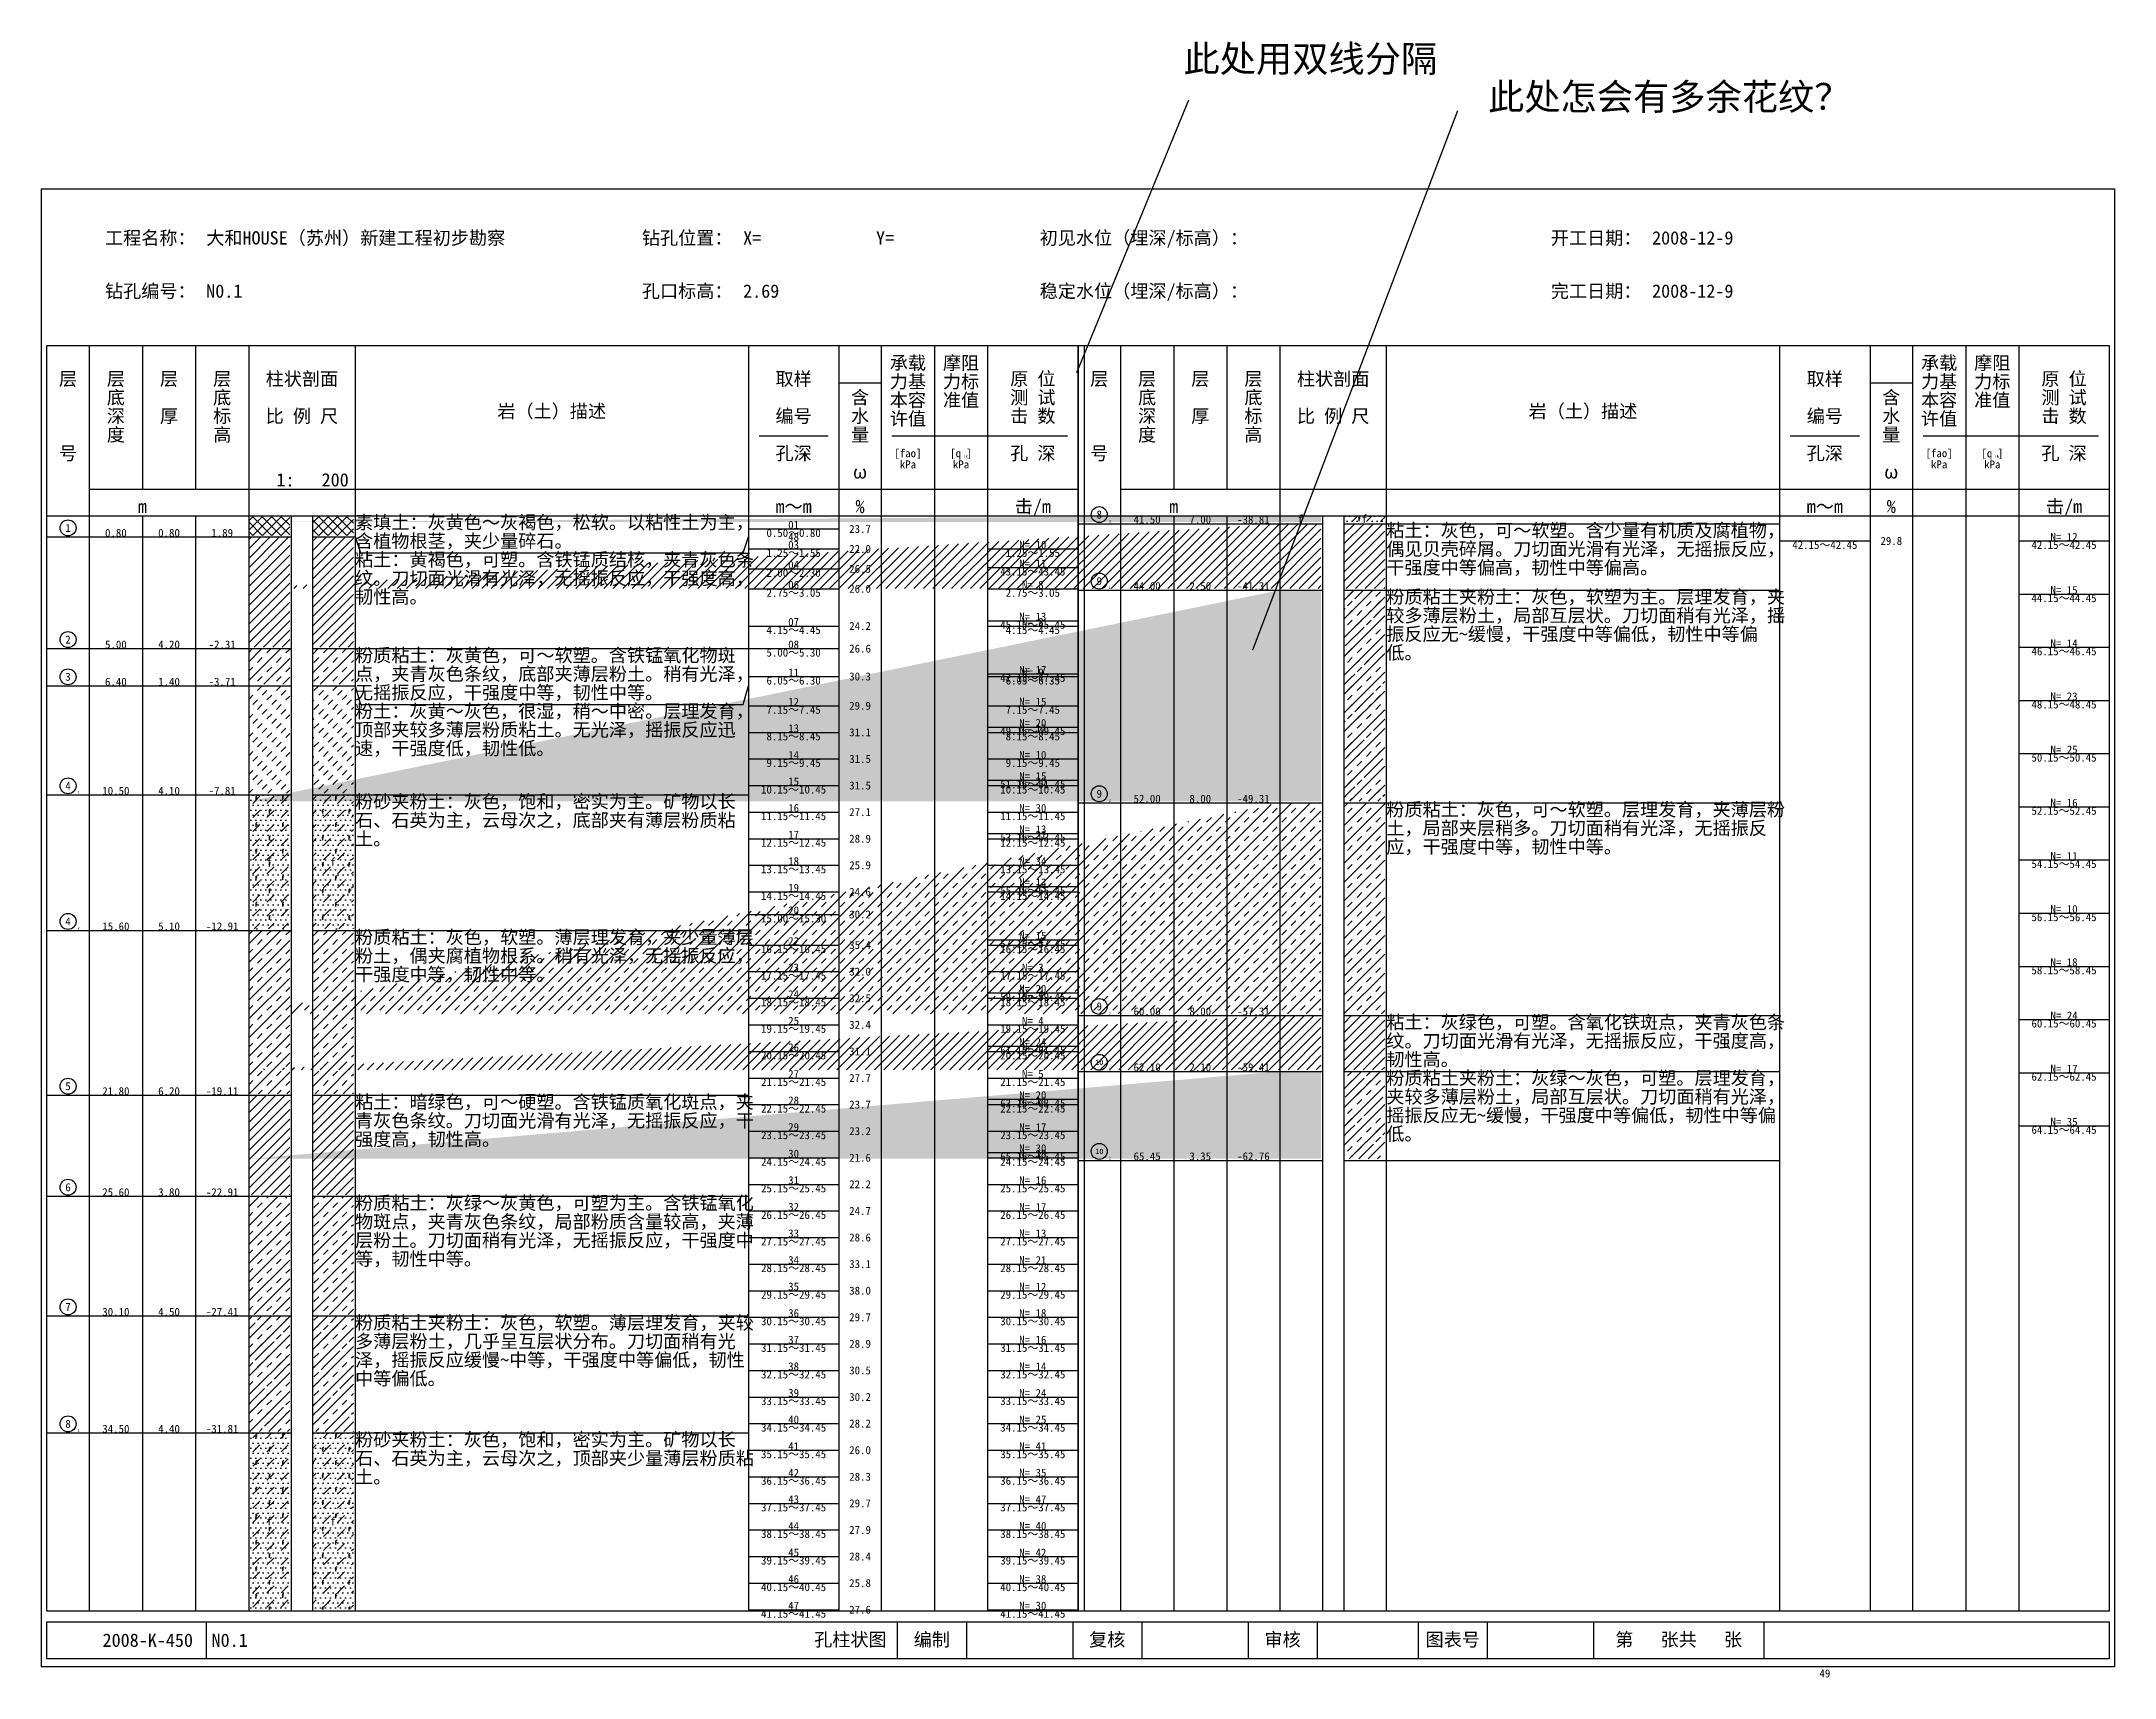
# Model space of a CAD drawing. Extents: x 0 to 390, y 0 to 308.
import ezdxf

# ---------------------------------------------------------------- set-up
doc = ezdxf.new("R2010")
doc.units = 0
doc.header["$MEASUREMENT"] = 0
doc.layers.get('0').update_dxf_attribs({"linetype": 'CONTINUOUS'})
doc.layers.add('1', color=7, linetype='CONTINUOUS')
pattern_1 = [(45, (0, 0), (-0.883883, 0.883883), []), (135, (0, 0), (-0.883883, -0.883883), [])]
pattern_2 = [(45, (0, 0), (-0.883883, 0.883883), [])]
pattern_3 = [(45, (0, 0), (-1.767767, 1.767767), []), (45, (1.7678, 0), (-1.767767, 1.767767), [1.25, -1.25])]
pattern_4 = [(45, (0, 0), (-0.883883, 0.883883), [1.25, -1.25])]
pattern_5 = [(0, (0, 0), (0.4688, 0.9375), [0, -0.9375]), (45, (0, 0), (0, 2.65165), [1.875, -1.875]), (90, (0.4, 0), (-2.5, 2.5), [0.7, -4.3]), (45, (0.4, 0.7), (0, 5), [0.14142, -3.394113]), (0, (0.5, 0.8), (2.5, 2.5), [0.1, -4.9]), (0, (0.25, 0.45), (2.5, 2.5), [0.3, -4.7])]
pattern_6 = [(45, (0, 0), (-3.535534, 3.535534), []), (45, (1.768, 0), (-3.535534, 3.535534), [1.25, -0.625]), (45, (3.5355, 0), (-3.535534, 3.535534), []), (45, (0, 0), (0, 1.767767), [1.25, -1.25])]

msp = doc.modelspace()

# ---------------------------------------------------------------- texts
at = {"line_spacing_factor": 0.84}
for s, insert, char_height, attachment_point in [('{\\f楷体_GB2312|b0|i0|c134|p54;工程名称：}', (29, 272), 2.5, 3), ('{\\f楷体_GB2312|b0|i0|c134|p54;大和HOUSE（苏州）新建工程初步勘察}', (31, 272), 2.5, 1), ('{\\f楷体_GB2312|b0|i0|c134|p54;钻孔位置：}', (130, 272), 2.5, 3), ('{\\f楷体_GB2312|b0|i0|c134|p54;X=}', (132, 272), 2.5, 1), ('{\\f楷体_GB2312|b0|i0|c134|p54;Y=}', (157, 272), 2.5, 1), ('{\\f楷体_GB2312|b0|i0|c134|p54;初见水位（埋深/标高）：}', (227, 272), 2.5, 3), ('{\\f楷体_GB2312|b0|i0|c134|p54;}', (229, 272), 2.5, 1), ('{\\f楷体_GB2312|b0|i0|c134|p54;开工日期：}', (301, 272), 2.5, 3), ('{\\f楷体_GB2312|b0|i0|c134|p54;2008-12-9}', (303, 272), 2.5, 1), ('{\\f楷体_GB2312|b0|i0|c134|p54;钻孔编号：}', (29, 262), 2.5, 3), ('{\\f楷体_GB2312|b0|i0|c134|p54;N0.1}', (31, 262), 2.5, 1), ('{\\f楷体_GB2312|b0|i0|c134|p54;孔口标高：}', (130, 262), 2.5, 3), ('{\\f楷体_GB2312|b0|i0|c134|p54;2.69}', (132, 262), 2.5, 1), ('{\\f楷体_GB2312|b0|i0|c134|p54;稳定水位（埋深/标高）：}', (227, 262), 2.5, 3), ('{\\f楷体_GB2312|b0|i0|c134|p54;}', (229, 262), 2.5, 1), ('{\\f楷体_GB2312|b0|i0|c134|p54;完工日期：}', (301, 262), 2.5, 3), ('{\\f楷体_GB2312|b0|i0|c134|p54;2008-12-9}', (303, 262), 2.5, 1), ('{\\f楷体_GB2312|b0|i0|c134|p54;层\\P\\P\\P\\P号}', (5, 245.5), 2.5, 2), ('{\\f楷体_GB2312|b0|i0|c134|p54;层\\P底\\P深\\P度}', (14, 245.5), 2.5, 2), ('{\\f楷体_GB2312|b0|i0|c134|p54;层\\P\\P厚}', (24, 245.5), 2.5, 2), ('{\\f楷体_GB2312|b0|i0|c134|p54;层\\P底\\P标\\P高}', (34, 245.5), 2.5, 2), ('{\\f楷体_GB2312|b0|i0|c134|p54;柱状剖面\\P\\P比 例 尺}', (49, 245.5), 2.5, 2), ('{\\f楷体_GB2312|b0|i0|c134|p54;取样\\P\\P编号}', (141.5, 245.5), 2.5, 2), ('{\\f楷体_GB2312|b0|i0|c134|p54;承载\\P力基\\P本容\\P许值}', (163, 248.5), 2.5, 2), ('{\\f楷体_GB2312|b0|i0|c134|p54;摩阻\\P力标\\P准值}', (173, 248.5), 2.5, 2), ('{\\f楷体_GB2312|b0|i0|c134|p54;原 位\\P测 试\\P击 数}', (186.5, 245.5), 2.5, 2), ('{\\f楷体_GB2312|b0|i0|c134|p54;层\\P\\P\\P\\P号}', (199, 245.5), 2.5, 2), ('{\\f楷体_GB2312|b0|i0|c134|p54;层\\P底\\P深\\P度}', (208, 245.5), 2.5, 2), ('{\\f楷体_GB2312|b0|i0|c134|p54;层\\P\\P厚}', (218, 245.5), 2.5, 2), ('{\\f楷体_GB2312|b0|i0|c134|p54;层\\P底\\P标\\P高}', (228, 245.5), 2.5, 2), ('{\\f楷体_GB2312|b0|i0|c134|p54;柱状剖面\\P\\P比 例 尺}', (243, 245.5), 2.5, 2), ('{\\f楷体_GB2312|b0|i0|c134|p54;取样\\P\\P编号}', (335.5, 245.5), 2.5, 2), ('{\\f楷体_GB2312|b0|i0|c134|p54;承载\\P力基\\P本容\\P许值}', (357, 248.5), 2.5, 2), ('{\\f楷体_GB2312|b0|i0|c134|p54;摩阻\\P力标\\P准值}', (367, 248.5), 2.5, 2), ('{\\f楷体_GB2312|b0|i0|c134|p54;原 位\\P测 试\\P击 数}', (380.5, 245.5), 2.5, 2), ('{\\f楷体_GB2312|b0|i0|c134|p54;含\\P水\\P量\\P\\Pω}', (154, 242), 2.5, 2), ('{\\f楷体_GB2312|b0|i0|c134|p54;含\\P水\\P量\\P\\Pω}', (348, 242), 2.5, 2), ('{\\f楷体_GB2312|b0|i0|c134|p54;岩（土）描述}', (96, 238), 2.5, 5), ('{\\f楷体_GB2312|b0|i0|c134|p54;岩（土）描述}', (290, 238), 2.5, 5), ('{\\f楷体_GB2312|b0|i0|c134|p54;孔深}', (141.5, 231.5), 2.5, 2), ('{\\f楷体_GB2312|b0|i0|c134|p54;[fao]\\PkPa}', (163, 231), 1.5, 2), ('{\\f楷体_GB2312|b0|i0|c134|p54;[q ]\\PkPa}', (173, 231), 1.5, 2), ('{\\f楷体_GB2312|b0|i0|c134|p54;孔 深}', (186.5, 231.5), 2.5, 2), ('{\\f楷体_GB2312|b0|i0|c134|p54;孔深}', (335.5, 231.5), 2.5, 2), ('{\\f楷体_GB2312|b0|i0|c134|p54;[fao]\\PkPa}', (357, 231), 1.5, 2), ('{\\f楷体_GB2312|b0|i0|c134|p54;[q ]\\PkPa}', (367, 231), 1.5, 2), ('{\\f楷体_GB2312|b0|i0|c134|p54;孔 深}', (380.5, 231.5), 2.5, 2), ('{\\f楷体_GB2312|b0|i0|c134|p54;1:   200}', (51, 226.5), 2.5, 2), ('{\\f楷体_GB2312|b0|i0|c134|p54;ik}', (174.25, 229.9), 0.5, 3), ('{\\f楷体_GB2312|b0|i0|c134|p54;ik}', (368.25, 229.9), 0.5, 3), ('{\\f宋体|b0|i0|c134|p54;m}', (19, 221.5), 2.5, 2), ('{\\f宋体|b0|i0|c134|p54;m～m}', (141.5, 221.5), 2.5, 2), ('{\\f宋体|b0|i0|c134|p54;%}', (154, 221.5), 2.5, 2), ('{\\f楷体_GB2312|b0|i0|c134|p54;击/m}', (186.5, 221.5), 2.5, 2), ('{\\f宋体|b0|i0|c134|p54;m}', (213, 221.5), 2.5, 2), ('{\\f宋体|b0|i0|c134|p54;m～m}', (335.5, 221.5), 2.5, 2), ('{\\f宋体|b0|i0|c134|p54;%}', (348, 221.5), 2.5, 2), ('{\\f楷体_GB2312|b0|i0|c134|p54;击/m}', (380.5, 221.5), 2.5, 2), ('{\\f楷体_GB2312|b0|i0|c134|p54;43.15～43.45}', (186.5, 208.75), 1.5, 2), ('{\\f楷体_GB2312|b0|i0|c134|p54;N= 11}', (186.5, 208.75), 1.5, 8), ('{\\f楷体_GB2312|b0|i0|c134|p54;44.15～44.45}', (380.5, 203.75), 1.5, 2), ('{\\f楷体_GB2312|b0|i0|c134|p54;N= 15}', (380.5, 203.75), 1.5, 8), ('{\\f楷体_GB2312|b0|i0|c134|p54;N= 13}', (186.5, 198.75), 1.5, 8), ('{\\f楷体_GB2312|b0|i0|c134|p54;45.15～45.45}', (186.5, 198.75), 1.5, 2), ('{\\f楷体_GB2312|b0|i0|c134|p54;N= 14}', (380.5, 193.75), 1.5, 8), ('{\\f楷体_GB2312|b0|i0|c134|p54;46.15～46.45}', (380.5, 193.75), 1.5, 2), ('{\\f楷体_GB2312|b0|i0|c134|p54;47.15～47.45}', (186.5, 188.75), 1.5, 2), ('{\\f楷体_GB2312|b0|i0|c134|p54;N= 17}', (186.5, 188.75), 1.5, 8), ('{\\f楷体_GB2312|b0|i0|c134|p54;48.15～48.45}', (380.5, 183.75), 1.5, 2), ('{\\f楷体_GB2312|b0|i0|c134|p54;N= 23}', (380.5, 183.75), 1.5, 8), ('{\\f楷体_GB2312|b0|i0|c134|p54;N= 20}', (186.5, 178.75), 1.5, 8), ('{\\f楷体_GB2312|b0|i0|c134|p54;49.15～49.45}', (186.5, 178.75), 1.5, 2), ('{\\f楷体_GB2312|b0|i0|c134|p54;50.15～50.45}', (380.5, 173.75), 1.5, 2), ('{\\f楷体_GB2312|b0|i0|c134|p54;N= 25}', (380.5, 173.75), 1.5, 8), ('{\\f楷体_GB2312|b0|i0|c134|p54;51.15～51.45}', (186.5, 168.75), 1.5, 2), ('{\\f楷体_GB2312|b0|i0|c134|p54;N= 15}', (186.5, 168.75), 1.5, 8), ('{\\f楷体_GB2312|b0|i0|c134|p54;N= 16}', (380.5, 163.75), 1.5, 8), ('{\\f楷体_GB2312|b0|i0|c134|p54;N= 13}', (186.5, 158.75), 1.5, 8), ('{\\f楷体_GB2312|b0|i0|c134|p54;52.15～52.45}', (380.5, 163.75), 1.5, 2), ('{\\f楷体_GB2312|b0|i0|c134|p54;53.15～53.45}', (186.5, 158.75), 1.5, 2), ('{\\f楷体_GB2312|b0|i0|c134|p54;54.15～54.45}', (380.5, 153.75), 1.5, 2), ('{\\f楷体_GB2312|b0|i0|c134|p54;N= 11}', (380.5, 153.75), 1.5, 8), ('{\\f楷体_GB2312|b0|i0|c134|p54;55.15～55.45}', (186.5, 148.75), 1.5, 2), ('{\\f楷体_GB2312|b0|i0|c134|p54;N= 13}', (186.5, 148.75), 1.5, 8), ('{\\f楷体_GB2312|b0|i0|c134|p54;N= 10}', (380.5, 143.75), 1.5, 8), ('{\\f楷体_GB2312|b0|i0|c134|p54;56.15～56.45}', (380.5, 143.75), 1.5, 2), ('{\\f楷体_GB2312|b0|i0|c134|p54;57.15～57.45}', (186.5, 138.75), 1.5, 2), ('{\\f楷体_GB2312|b0|i0|c134|p54;N= 15}', (186.5, 138.75), 1.5, 8), ('{\\f楷体_GB2312|b0|i0|c134|p54;58.15～58.45}', (380.5, 133.75), 1.5, 2), ('{\\f楷体_GB2312|b0|i0|c134|p54;N= 18}', (380.5, 133.75), 1.5, 8), ('{\\f楷体_GB2312|b0|i0|c134|p54;59.15～59.45}', (186.5, 128.75), 1.5, 2), ('{\\f楷体_GB2312|b0|i0|c134|p54;N= 20}', (186.5, 128.75), 1.5, 8), ('{\\f楷体_GB2312|b0|i0|c134|p54;N= 24}', (380.5, 123.75), 1.5, 8), ('{\\f楷体_GB2312|b0|i0|c134|p54;60.15～60.45}', (380.5, 123.75), 1.5, 2), ('{\\f楷体_GB2312|b0|i0|c134|p54;61.15～61.45}', (186.5, 118.75), 1.5, 2), ('{\\f楷体_GB2312|b0|i0|c134|p54;N= 24}', (186.5, 118.75), 1.5, 8), ('{\\f楷体_GB2312|b0|i0|c134|p54;62.15～62.45}', (380.5, 113.75), 1.5, 2), ('{\\f楷体_GB2312|b0|i0|c134|p54;N= 17}', (380.5, 113.75), 1.5, 8), ('{\\f楷体_GB2312|b0|i0|c134|p54;N= 20}', (186.5, 108.75), 1.5, 8), ('{\\f楷体_GB2312|b0|i0|c134|p54;63.15～63.45}', (186.5, 108.75), 1.5, 2), ('{\\f楷体_GB2312|b0|i0|c134|p54;64.15～64.45}', (380.5, 103.75), 1.5, 2), ('{\\f楷体_GB2312|b0|i0|c134|p54;N= 35}', (380.5, 103.75), 1.5, 8), ('{\\f楷体_GB2312|b0|i0|c134|p54;65.15～65.45}', (186.5, 98.75), 1.5, 2), ('{\\f楷体_GB2312|b0|i0|c134|p54;N= 30}', (186.5, 98.75), 1.5, 8), ('{\\f楷体_GB2312|b0|i0|c134|p54;2008-K-450}', (20, 7), 2.5, 5), ('{\\f楷体_GB2312|b0|i0|c134|p54;N0.1}', (32, 7), 2.5, 4), ('{\\f楷体_GB2312|b0|i0|c134|p54;孔柱状图}', (159, 7), 2.5, 6), ('{\\f楷体_GB2312|b0|i0|c134|p54;编制}', (167.5, 7), 2.5, 5), ('{\\f楷体_GB2312|b0|i0|c134|p54;复核}', (200.5, 7), 2.5, 5), ('{\\f楷体_GB2312|b0|i0|c134|p54;审核}', (233.5, 7), 2.5, 5), ('{\\f楷体_GB2312|b0|i0|c134|p54;图表号}', (265.5, 7), 2.5, 5), ('{\\f楷体_GB2312|b0|i0|c134|p54;第   张共   张}', (308, 7), 2.5, 5), ('{\\f楷体_GB2312|b0|i0|c134|p54;49}', (335.5, 0), 1.5, 8)]:
    msp.add_mtext(s, dxfattribs=dict(at, insert=insert, char_height=char_height, attachment_point=attachment_point))
at = {"layer": '1', "color": 1, "char_height": 5, "width": 65.1852, "attachment_point": 1, "line_spacing_factor": 0.84}
for s, insert in [('{\\fKaiTi_GB2312|b0|i0|c134|p54;此处用双线分隔}', (214.84, 306.94)), ('{\\fKaiTi_GB2312|b0|i0|c134|p54;此处怎会有多余花纹？}', (272.13, 299.79))]:
    msp.add_mtext(s, dxfattribs=dict(at, insert=insert))
at = {"layer": '1', "char_height": 2.5, "width": 75.5, "attachment_point": 1, "line_spacing_factor": 0.84}
for s, insert in [('{\\f楷体_GB2312|b0|i0|c134|p54;素填土：灰黄色～灰褐色，松软。以粘性土为主，含植物根茎，夹少量碎石。}', (59, 218.5)), ('{\\f楷体_GB2312|b0|i0|c134|p54;粘土：灰色，可～软塑。含少量有机质及腐植物，偶见贝壳碎屑。刀切面光滑有光泽，无摇振反应，干强度中等偏高，韧性中等偏高。}', (253, 217)), ('{\\f楷体_GB2312|b0|i0|c134|p54;粘土：黄褐色，可塑。含铁锰质结核，夹青灰色条纹。刀切面光滑有光泽，无摇振反应，干强度高，韧性高。}', (59, 211.5)), ('{\\f楷体_GB2312|b0|i0|c134|p54;粉质粘土夹粉土：灰色，软塑为主。层理发育，夹较多薄层粉土，局部互层状。刀切面稍有光泽，摇振反应无~缓慢，干强度中等偏低，韧性中等偏低。}', (253, 204.5)), ('{\\f楷体_GB2312|b0|i0|c134|p54;粉质粘土：灰黄色，可～软塑。含铁锰氧化物斑点，夹青灰色条纹，底部夹薄层粉土。稍有光泽，无摇振反应，干强度中等，韧性中等。}', (59, 193.5)), ('{\\f楷体_GB2312|b0|i0|c134|p54;粉土：灰黄～灰色，很湿，稍～中密。层理发育，顶部夹较多薄层粉质粘土。无光泽，摇振反应迅速，干强度低，韧性低。}', (59, 183)), ('{\\f楷体_GB2312|b0|i0|c134|p54;粉砂夹粉土：灰色，饱和，密实为主。矿物以长石、石英为主，云母次之，底部夹有薄层粉质粘土。}', (59, 166)), ('{\\f楷体_GB2312|b0|i0|c134|p54;粉质粘土：灰色，可～软塑。层理发育，夹薄层粉土，局部夹层稍多。刀切面稍有光泽，无摇振反应，干强度中等，韧性中等。}', (253, 164.5)), ('{\\f楷体_GB2312|b0|i0|c134|p54;粉质粘土：灰色，软塑。薄层理发育，夹少量薄层粉土，偶夹腐植物根系。稍有光泽，无摇振反应，干强度中等，韧性中等。}', (59, 140.5)), ('{\\f楷体_GB2312|b0|i0|c134|p54;粘土：灰绿色，可塑。含氧化铁斑点，夹青灰色条纹。刀切面光滑有光泽，无摇振反应，干强度高，韧性高。}', (253, 124.5)), ('{\\f楷体_GB2312|b0|i0|c134|p54;粉质粘土夹粉土：灰绿～灰色，可塑。层理发育，夹较多薄层粉土，局部互层状。刀切面稍有光泽，摇振反应无~缓慢，干强度中等偏低，韧性中等偏低。}', (253, 114)), ('{\\f楷体_GB2312|b0|i0|c134|p54;粘土：暗绿色，可～硬塑。含铁锰质氧化斑点，夹青灰色条纹。刀切面光滑有光泽，无摇振反应，干强度高，韧性高。}', (59, 109.5)), ('{\\f楷体_GB2312|b0|i0|c134|p54;粉质粘土：灰绿～灰黄色，可塑为主。含铁锰氧化物斑点，夹青灰色条纹，局部粉质含量较高，夹薄层粉土。刀切面稍有光泽，无摇振反应，干强度中等，韧性中等。}', (59, 90.5)), ('{\\f楷体_GB2312|b0|i0|c134|p54;粉质粘土夹粉土：灰色，软塑。薄层理发育，夹较多薄层粉土，几乎呈互层状分布。刀切面稍有光泽，摇振反应缓慢~中等，干强度中等偏低，韧性中等偏低。}', (59, 68)), ('{\\f楷体_GB2312|b0|i0|c134|p54;粉砂夹粉土：灰色，饱和，密实为主。矿物以长石、石英为主，云母次之，顶部夹少量薄层粉质粘土。}', (59, 46))]:
    msp.add_mtext(s, dxfattribs=dict(at, insert=insert))
at = {"layer": '1', "char_height": 1.5, "line_spacing_factor": 0.84}
for s, insert, attachment_point in [('{\\f楷体_GB2312|b0|i0|c134|p54;41.50}', (208, 217), 8), ('{\\f楷体_GB2312|b0|i0|c134|p54;7.00}', (218, 217), 8), ('{\\f楷体_GB2312|b0|i0|c134|p54;-38.81}', (228, 217), 8), ('{\\f|b0|i0|c134|p54;f}', (236.85, 217.9), 5), ('{\\f|b0|i0|c134|p54;f}', (248.85, 217.9), 5), ('{\\f楷体_GB2312|b0|i0|c134|p54;0.80}', (14, 214.5), 8), ('{\\f楷体_GB2312|b0|i0|c134|p54;0.80}', (24, 214.5), 8), ('{\\f楷体_GB2312|b0|i0|c134|p54;1.89}', (34, 214.5), 8), ('{\\f楷体_GB2312|b0|i0|c134|p54;0.50～0.80}', (141.5, 216), 2), ('{\\f楷体_GB2312|b0|i0|c134|p54;48}', (141.5, 213.75), 8), ('{\\f楷体_GB2312|b0|i0|c134|p54;01}', (141.5, 216), 8), ('{\\f楷体_GB2312|b0|i0|c134|p54;23.7}', (154, 216), 5), ('{\\f楷体_GB2312|b0|i0|c134|p54;N= 12}', (380.5, 213.75), 8), ('{\\f楷体_GB2312|b0|i0|c134|p54;1.25～1.55}', (141.5, 212.25), 2), ('{\\f楷体_GB2312|b0|i0|c134|p54;03}', (141.5, 212.25), 8), ('{\\f楷体_GB2312|b0|i0|c134|p54;22.0}', (154, 212.25), 5), ('{\\f楷体_GB2312|b0|i0|c134|p54;1.25～1.55}', (186.5, 212.25), 2), ('{\\f楷体_GB2312|b0|i0|c134|p54;N= 10}', (186.5, 212.25), 8), ('{\\f楷体_GB2312|b0|i0|c134|p54;42.15～42.45}', (335.5, 213.75), 2), ('{\\f楷体_GB2312|b0|i0|c134|p54;29.8}', (348, 213.75), 5), ('{\\f楷体_GB2312|b0|i0|c134|p54;42.15～42.45}', (380.5, 213.75), 2), ('{\\f楷体_GB2312|b0|i0|c134|p54;2.00～2.30}', (141.5, 208.5), 2), ('{\\f楷体_GB2312|b0|i0|c134|p54;04}', (141.5, 208.5), 8), ('{\\f楷体_GB2312|b0|i0|c134|p54;26.5}', (154, 208.5), 5), ('{\\f楷体_GB2312|b0|i0|c134|p54;2.75～3.05}', (141.5, 204.75), 2), ('{\\f楷体_GB2312|b0|i0|c134|p54;06}', (141.5, 204.75), 8), ('{\\f楷体_GB2312|b0|i0|c134|p54;26.0}', (154, 204.75), 5), ('{\\f楷体_GB2312|b0|i0|c134|p54;2.75～3.05}', (186.5, 204.75), 2), ('{\\f楷体_GB2312|b0|i0|c134|p54;N= 8}', (186.5, 204.75), 8), ('{\\f楷体_GB2312|b0|i0|c134|p54;44.00}', (208, 204.5), 8), ('{\\f楷体_GB2312|b0|i0|c134|p54;2.50}', (218, 204.5), 8), ('{\\f楷体_GB2312|b0|i0|c134|p54;-41.31}', (228, 204.5), 8), ('{\\f楷体_GB2312|b0|i0|c134|p54;07}', (141.5, 197.75), 8), ('{\\f楷体_GB2312|b0|i0|c134|p54;N= 8}', (186.5, 197.75), 8), ('{\\f楷体_GB2312|b0|i0|c134|p54;5.00}', (14, 193.5), 8), ('{\\f楷体_GB2312|b0|i0|c134|p54;4.20}', (24, 193.5), 8), ('{\\f楷体_GB2312|b0|i0|c134|p54;-2.31}', (34, 193.5), 8), ('{\\f楷体_GB2312|b0|i0|c134|p54;4.15～4.45}', (141.5, 197.75), 2), ('{\\f楷体_GB2312|b0|i0|c134|p54;08}', (141.5, 193.5), 8), ('{\\f楷体_GB2312|b0|i0|c134|p54;24.2}', (154, 197.75), 5), ('{\\f楷体_GB2312|b0|i0|c134|p54;4.15～4.45}', (186.5, 197.75), 2), ('{\\f楷体_GB2312|b0|i0|c134|p54;5.00～5.30}', (141.5, 193.5), 2), ('{\\f楷体_GB2312|b0|i0|c134|p54;26.6}', (154, 193.5), 5), ('{\\f楷体_GB2312|b0|i0|c134|p54;6.40}', (14, 186.5), 8), ('{\\f楷体_GB2312|b0|i0|c134|p54;1.40}', (24, 186.5), 8), ('{\\f楷体_GB2312|b0|i0|c134|p54;-3.71}', (34, 186.5), 8), ('{\\f楷体_GB2312|b0|i0|c134|p54;6.05～6.30}', (141.5, 188.25), 2), ('{\\f楷体_GB2312|b0|i0|c134|p54;11}', (141.5, 188.25), 8), ('{\\f楷体_GB2312|b0|i0|c134|p54;30.3}', (154, 188.25), 5), ('{\\f楷体_GB2312|b0|i0|c134|p54;6.05～6.35}', (186.5, 188.25), 2), ('{\\f楷体_GB2312|b0|i0|c134|p54;N= 9}', (186.5, 188.25), 8), ('{\\f楷体_GB2312|b0|i0|c134|p54;12}', (141.5, 182.75), 8), ('{\\f楷体_GB2312|b0|i0|c134|p54;29.9}', (154, 182.75), 5), ('{\\f楷体_GB2312|b0|i0|c134|p54;N= 15}', (186.5, 182.75), 8), ('{\\f楷体_GB2312|b0|i0|c134|p54;7.15～7.45}', (141.5, 182.75), 2), ('{\\f楷体_GB2312|b0|i0|c134|p54;7.15～7.45}', (186.5, 182.75), 2), ('{\\f楷体_GB2312|b0|i0|c134|p54;8.15～8.45}', (141.5, 177.75), 2), ('{\\f楷体_GB2312|b0|i0|c134|p54;13}', (141.5, 177.75), 8), ('{\\f楷体_GB2312|b0|i0|c134|p54;31.1}', (154, 177.75), 5), ('{\\f楷体_GB2312|b0|i0|c134|p54;8.15～8.45}', (186.5, 177.75), 2), ('{\\f楷体_GB2312|b0|i0|c134|p54;N= 12}', (186.5, 177.75), 8), ('{\\f楷体_GB2312|b0|i0|c134|p54;9.15～9.45}', (141.5, 172.75), 2), ('{\\f楷体_GB2312|b0|i0|c134|p54;14}', (141.5, 172.75), 8), ('{\\f楷体_GB2312|b0|i0|c134|p54;31.5}', (154, 172.75), 5), ('{\\f楷体_GB2312|b0|i0|c134|p54;9.15～9.45}', (186.5, 172.75), 2), ('{\\f楷体_GB2312|b0|i0|c134|p54;N= 10}', (186.5, 172.75), 8), ('{\\f楷体_GB2312|b0|i0|c134|p54;10.15～10.45}', (141.5, 167.75), 2), ('{\\f楷体_GB2312|b0|i0|c134|p54;15}', (141.5, 167.75), 8), ('{\\f楷体_GB2312|b0|i0|c134|p54;31.5}', (154, 167.75), 5), ('{\\f楷体_GB2312|b0|i0|c134|p54;10.15～10.45}', (186.5, 167.75), 2), ('{\\f楷体_GB2312|b0|i0|c134|p54;N= 20}', (186.5, 167.75), 8), ('{\\f楷体_GB2312|b0|i0|c134|p54;10.50}', (14, 166), 8), ('{\\f楷体_GB2312|b0|i0|c134|p54;4.10}', (24, 166), 8), ('{\\f楷体_GB2312|b0|i0|c134|p54;-7.81}', (34, 166), 8), ('{\\f楷体_GB2312|b0|i0|c134|p54;16}', (141.5, 162.75), 8), ('{\\f楷体_GB2312|b0|i0|c134|p54;N= 30}', (186.5, 162.75), 8), ('{\\f楷体_GB2312|b0|i0|c134|p54;52.00}', (208, 164.5), 8), ('{\\f楷体_GB2312|b0|i0|c134|p54;8.00}', (218, 164.5), 8), ('{\\f楷体_GB2312|b0|i0|c134|p54;-49.31}', (228, 164.5), 8), ('{\\f楷体_GB2312|b0|i0|c134|p54;11.15～11.45}', (141.5, 162.75), 2), ('{\\f楷体_GB2312|b0|i0|c134|p54;27.1}', (154, 162.75), 5), ('{\\f楷体_GB2312|b0|i0|c134|p54;11.15～11.45}', (186.5, 162.75), 2), ('{\\f楷体_GB2312|b0|i0|c134|p54;12.15～12.45}', (141.5, 157.75), 2), ('{\\f楷体_GB2312|b0|i0|c134|p54;17}', (141.5, 157.75), 8), ('{\\f楷体_GB2312|b0|i0|c134|p54;28.9}', (154, 157.75), 5), ('{\\f楷体_GB2312|b0|i0|c134|p54;12.15～12.45}', (186.5, 157.75), 2), ('{\\f楷体_GB2312|b0|i0|c134|p54;N= 21}', (186.5, 157.75), 8), ('{\\f|b0|i0|c134|p54;f}', (42.85, 153.4), 5), ('{\\f|b0|i0|c134|p54;f}', (54.85, 153.4), 5), ('{\\f楷体_GB2312|b0|i0|c134|p54;13.15～13.45}', (141.5, 152.75), 2), ('{\\f楷体_GB2312|b0|i0|c134|p54;18}', (141.5, 152.75), 8), ('{\\f楷体_GB2312|b0|i0|c134|p54;25.9}', (154, 152.75), 5), ('{\\f楷体_GB2312|b0|i0|c134|p54;13.15～13.45}', (186.5, 152.75), 2), ('{\\f楷体_GB2312|b0|i0|c134|p54;N= 34}', (186.5, 152.75), 8), ('{\\f楷体_GB2312|b0|i0|c134|p54;19}', (141.5, 147.75), 8), ('{\\f楷体_GB2312|b0|i0|c134|p54;24.6}', (154, 147.75), 5), ('{\\f楷体_GB2312|b0|i0|c134|p54;N= 33}', (186.5, 147.75), 8), ('{\\f楷体_GB2312|b0|i0|c134|p54;14.15～14.45}', (141.5, 147.75), 2), ('{\\f楷体_GB2312|b0|i0|c134|p54;20}', (141.5, 143.5), 8), ('{\\f楷体_GB2312|b0|i0|c134|p54;14.15～14.45}', (186.5, 147.75), 2), ('{\\f楷体_GB2312|b0|i0|c134|p54;15.60}', (14, 140.5), 8), ('{\\f楷体_GB2312|b0|i0|c134|p54;5.10}', (24, 140.5), 8), ('{\\f楷体_GB2312|b0|i0|c134|p54;-12.91}', (34, 140.5), 8), ('{\\f楷体_GB2312|b0|i0|c134|p54;15.00～15.30}', (141.5, 143.5), 2), ('{\\f楷体_GB2312|b0|i0|c134|p54;30.2}', (154, 143.5), 5), ('{\\f楷体_GB2312|b0|i0|c134|p54;16.15～16.45}', (141.5, 137.75), 2), ('{\\f楷体_GB2312|b0|i0|c134|p54;22}', (141.5, 137.75), 8), ('{\\f楷体_GB2312|b0|i0|c134|p54;35.4}', (154, 137.75), 5), ('{\\f楷体_GB2312|b0|i0|c134|p54;16.15～16.45}', (186.5, 137.75), 2), ('{\\f楷体_GB2312|b0|i0|c134|p54;N= 4}', (186.5, 137.75), 8), ('{\\f楷体_GB2312|b0|i0|c134|p54;17.15～17.45}', (141.5, 132.75), 2), ('{\\f楷体_GB2312|b0|i0|c134|p54;23}', (141.5, 132.75), 8), ('{\\f楷体_GB2312|b0|i0|c134|p54;32.0}', (154, 132.75), 5), ('{\\f楷体_GB2312|b0|i0|c134|p54;17.15～17.45}', (186.5, 132.75), 2), ('{\\f楷体_GB2312|b0|i0|c134|p54;N= 3}', (186.5, 132.75), 8), ('{\\f楷体_GB2312|b0|i0|c134|p54;24}', (141.5, 127.75), 8), ('{\\f楷体_GB2312|b0|i0|c134|p54;N= 4}', (186.5, 127.75), 8), ('{\\f楷体_GB2312|b0|i0|c134|p54;18.15～18.45}', (141.5, 127.75), 2), ('{\\f楷体_GB2312|b0|i0|c134|p54;32.5}', (154, 127.75), 5), ('{\\f楷体_GB2312|b0|i0|c134|p54;18.15～18.45}', (186.5, 127.75), 2), ('{\\f楷体_GB2312|b0|i0|c134|p54;60.00}', (208, 124.5), 8), ('{\\f楷体_GB2312|b0|i0|c134|p54;8.00}', (218, 124.5), 8), ('{\\f楷体_GB2312|b0|i0|c134|p54;-57.31}', (228, 124.5), 8), ('{\\f楷体_GB2312|b0|i0|c134|p54;19.15～19.45}', (141.5, 122.75), 2), ('{\\f楷体_GB2312|b0|i0|c134|p54;25}', (141.5, 122.75), 8), ('{\\f楷体_GB2312|b0|i0|c134|p54;32.4}', (154, 122.75), 5), ('{\\f楷体_GB2312|b0|i0|c134|p54;19.15～19.45}', (186.5, 122.75), 2), ('{\\f楷体_GB2312|b0|i0|c134|p54;N= 4}', (186.5, 122.75), 8), ('{\\f楷体_GB2312|b0|i0|c134|p54;20.15～20.45}', (141.5, 117.75), 2), ('{\\f楷体_GB2312|b0|i0|c134|p54;26}', (141.5, 117.75), 8), ('{\\f楷体_GB2312|b0|i0|c134|p54;31.1}', (154, 117.75), 5), ('{\\f楷体_GB2312|b0|i0|c134|p54;20.15～20.45}', (186.5, 117.75), 2), ('{\\f楷体_GB2312|b0|i0|c134|p54;N= 5}', (186.5, 117.75), 8), ('{\\f楷体_GB2312|b0|i0|c134|p54;27}', (141.5, 112.75), 8), ('{\\f楷体_GB2312|b0|i0|c134|p54;27.7}', (154, 112.75), 5), ('{\\f楷体_GB2312|b0|i0|c134|p54;N= 5}', (186.5, 112.75), 8), ('{\\f楷体_GB2312|b0|i0|c134|p54;62.10}', (208, 114), 8), ('{\\f楷体_GB2312|b0|i0|c134|p54;2.10}', (218, 114), 8), ('{\\f楷体_GB2312|b0|i0|c134|p54;-59.41}', (228, 114), 8), ('{\\f楷体_GB2312|b0|i0|c134|p54;21.80}', (14, 109.5), 8), ('{\\f楷体_GB2312|b0|i0|c134|p54;6.20}', (24, 109.5), 8), ('{\\f楷体_GB2312|b0|i0|c134|p54;-19.11}', (34, 109.5), 8), ('{\\f楷体_GB2312|b0|i0|c134|p54;21.15～21.45}', (141.5, 112.75), 2), ('{\\f楷体_GB2312|b0|i0|c134|p54;28}', (141.5, 107.75), 8), ('{\\f楷体_GB2312|b0|i0|c134|p54;21.15～21.45}', (186.5, 112.75), 2), ('{\\f楷体_GB2312|b0|i0|c134|p54;N= 14}', (186.5, 107.75), 8), ('{\\f楷体_GB2312|b0|i0|c134|p54;22.15～22.45}', (141.5, 107.75), 2), ('{\\f楷体_GB2312|b0|i0|c134|p54;23.7}', (154, 107.75), 5), ('{\\f楷体_GB2312|b0|i0|c134|p54;22.15～22.45}', (186.5, 107.75), 2), ('{\\f楷体_GB2312|b0|i0|c134|p54;23.15～23.45}', (141.5, 102.75), 2), ('{\\f楷体_GB2312|b0|i0|c134|p54;29}', (141.5, 102.75), 8), ('{\\f楷体_GB2312|b0|i0|c134|p54;23.2}', (154, 102.75), 5), ('{\\f楷体_GB2312|b0|i0|c134|p54;23.15～23.45}', (186.5, 102.75), 2), ('{\\f楷体_GB2312|b0|i0|c134|p54;N= 17}', (186.5, 102.75), 8), ('{\\f楷体_GB2312|b0|i0|c134|p54;24.15～24.45}', (141.5, 97.75), 2), ('{\\f楷体_GB2312|b0|i0|c134|p54;30}', (141.5, 97.75), 8), ('{\\f楷体_GB2312|b0|i0|c134|p54;21.6}', (154, 97.75), 5), ('{\\f楷体_GB2312|b0|i0|c134|p54;24.15～24.45}', (186.5, 97.75), 2), ('{\\f楷体_GB2312|b0|i0|c134|p54;N= 18}', (186.5, 97.75), 8), ('{\\f楷体_GB2312|b0|i0|c134|p54;65.45}', (208, 97.25), 8), ('{\\f楷体_GB2312|b0|i0|c134|p54;3.35}', (218, 97.25), 8), ('{\\f楷体_GB2312|b0|i0|c134|p54;-62.76}', (228, 97.25), 8), ('{\\f楷体_GB2312|b0|i0|c134|p54;31}', (141.5, 92.75), 8), ('{\\f楷体_GB2312|b0|i0|c134|p54;N= 16}', (186.5, 92.75), 8), ('{\\f楷体_GB2312|b0|i0|c134|p54;25.60}', (14, 90.5), 8), ('{\\f楷体_GB2312|b0|i0|c134|p54;3.80}', (24, 90.5), 8), ('{\\f楷体_GB2312|b0|i0|c134|p54;-22.91}', (34, 90.5), 8), ('{\\f楷体_GB2312|b0|i0|c134|p54;25.15～25.45}', (141.5, 92.75), 2), ('{\\f楷体_GB2312|b0|i0|c134|p54;22.2}', (154, 92.75), 5), ('{\\f楷体_GB2312|b0|i0|c134|p54;25.15～25.45}', (186.5, 92.75), 2), ('{\\f楷体_GB2312|b0|i0|c134|p54;26.15～26.45}', (141.5, 87.75), 2), ('{\\f楷体_GB2312|b0|i0|c134|p54;32}', (141.5, 87.75), 8), ('{\\f楷体_GB2312|b0|i0|c134|p54;24.7}', (154, 87.75), 5), ('{\\f楷体_GB2312|b0|i0|c134|p54;26.15～26.45}', (186.5, 87.75), 2), ('{\\f楷体_GB2312|b0|i0|c134|p54;N= 17}', (186.5, 87.75), 8), ('{\\f楷体_GB2312|b0|i0|c134|p54;27.15～27.45}', (141.5, 82.75), 2), ('{\\f楷体_GB2312|b0|i0|c134|p54;33}', (141.5, 82.75), 8), ('{\\f楷体_GB2312|b0|i0|c134|p54;28.6}', (154, 82.75), 5), ('{\\f楷体_GB2312|b0|i0|c134|p54;27.15～27.45}', (186.5, 82.75), 2), ('{\\f楷体_GB2312|b0|i0|c134|p54;N= 13}', (186.5, 82.75), 8), ('{\\f楷体_GB2312|b0|i0|c134|p54;34}', (141.5, 77.75), 8), ('{\\f楷体_GB2312|b0|i0|c134|p54;33.1}', (154, 77.75), 5), ('{\\f楷体_GB2312|b0|i0|c134|p54;N= 21}', (186.5, 77.75), 8), ('{\\f楷体_GB2312|b0|i0|c134|p54;28.15～28.45}', (141.5, 77.75), 2), ('{\\f楷体_GB2312|b0|i0|c134|p54;35}', (141.5, 72.75), 8), ('{\\f楷体_GB2312|b0|i0|c134|p54;28.15～28.45}', (186.5, 77.75), 2), ('{\\f楷体_GB2312|b0|i0|c134|p54;N= 12}', (186.5, 72.75), 8), ('{\\f楷体_GB2312|b0|i0|c134|p54;29.15～29.45}', (141.5, 72.75), 2), ('{\\f楷体_GB2312|b0|i0|c134|p54;38.0}', (154, 72.75), 5), ('{\\f楷体_GB2312|b0|i0|c134|p54;29.15～29.45}', (186.5, 72.75), 2), ('{\\f楷体_GB2312|b0|i0|c134|p54;30.10}', (14, 68), 8), ('{\\f楷体_GB2312|b0|i0|c134|p54;4.50}', (24, 68), 8), ('{\\f楷体_GB2312|b0|i0|c134|p54;-27.41}', (34, 68), 8), ('{\\f楷体_GB2312|b0|i0|c134|p54;30.15～30.45}', (141.5, 67.75), 2), ('{\\f楷体_GB2312|b0|i0|c134|p54;36}', (141.5, 67.75), 8), ('{\\f楷体_GB2312|b0|i0|c134|p54;29.7}', (154, 67.75), 5), ('{\\f楷体_GB2312|b0|i0|c134|p54;30.15～30.45}', (186.5, 67.75), 2), ('{\\f楷体_GB2312|b0|i0|c134|p54;N= 18}', (186.5, 67.75), 8), ('{\\f楷体_GB2312|b0|i0|c134|p54;31.15～31.45}', (141.5, 62.75), 2), ('{\\f楷体_GB2312|b0|i0|c134|p54;37}', (141.5, 62.75), 8), ('{\\f楷体_GB2312|b0|i0|c134|p54;28.9}', (154, 62.75), 5), ('{\\f楷体_GB2312|b0|i0|c134|p54;31.15～31.45}', (186.5, 62.75), 2), ('{\\f楷体_GB2312|b0|i0|c134|p54;N= 16}', (186.5, 62.75), 8), ('{\\f楷体_GB2312|b0|i0|c134|p54;38}', (141.5, 57.75), 8), ('{\\f楷体_GB2312|b0|i0|c134|p54;N= 14}', (186.5, 57.75), 8), ('{\\f楷体_GB2312|b0|i0|c134|p54;32.15～32.45}', (141.5, 57.75), 2), ('{\\f楷体_GB2312|b0|i0|c134|p54;30.5}', (154, 57.75), 5), ('{\\f楷体_GB2312|b0|i0|c134|p54;32.15～32.45}', (186.5, 57.75), 2), ('{\\f楷体_GB2312|b0|i0|c134|p54;33.15～33.45}', (141.5, 52.75), 2), ('{\\f楷体_GB2312|b0|i0|c134|p54;39}', (141.5, 52.75), 8), ('{\\f楷体_GB2312|b0|i0|c134|p54;30.2}', (154, 52.75), 5), ('{\\f楷体_GB2312|b0|i0|c134|p54;33.15～33.45}', (186.5, 52.75), 2), ('{\\f楷体_GB2312|b0|i0|c134|p54;N= 24}', (186.5, 52.75), 8), ('{\\f楷体_GB2312|b0|i0|c134|p54;34.50}', (14, 46), 8), ('{\\f楷体_GB2312|b0|i0|c134|p54;4.40}', (24, 46), 8), ('{\\f楷体_GB2312|b0|i0|c134|p54;-31.81}', (34, 46), 8), ('{\\f楷体_GB2312|b0|i0|c134|p54;34.15～34.45}', (141.5, 47.75), 2), ('{\\f楷体_GB2312|b0|i0|c134|p54;40}', (141.5, 47.75), 8), ('{\\f楷体_GB2312|b0|i0|c134|p54;28.2}', (154, 47.75), 5), ('{\\f楷体_GB2312|b0|i0|c134|p54;34.15～34.45}', (186.5, 47.75), 2), ('{\\f楷体_GB2312|b0|i0|c134|p54;N= 25}', (186.5, 47.75), 8), ('{\\f楷体_GB2312|b0|i0|c134|p54;41}', (141.5, 42.75), 8), ('{\\f楷体_GB2312|b0|i0|c134|p54;26.0}', (154, 42.75), 5), ('{\\f楷体_GB2312|b0|i0|c134|p54;N= 41}', (186.5, 42.75), 8), ('{\\f楷体_GB2312|b0|i0|c134|p54;35.15～35.45}', (141.5, 42.75), 2), ('{\\f楷体_GB2312|b0|i0|c134|p54;42}', (141.5, 37.75), 8), ('{\\f楷体_GB2312|b0|i0|c134|p54;35.15～35.45}', (186.5, 42.75), 2), ('{\\f楷体_GB2312|b0|i0|c134|p54;N= 35}', (186.5, 37.75), 8), ('{\\f楷体_GB2312|b0|i0|c134|p54;36.15～36.45}', (141.5, 37.75), 2), ('{\\f楷体_GB2312|b0|i0|c134|p54;28.3}', (154, 37.75), 5), ('{\\f楷体_GB2312|b0|i0|c134|p54;36.15～36.45}', (186.5, 37.75), 2), ('{\\f楷体_GB2312|b0|i0|c134|p54;37.15～37.45}', (141.5, 32.75), 2), ('{\\f楷体_GB2312|b0|i0|c134|p54;43}', (141.5, 32.75), 8), ('{\\f楷体_GB2312|b0|i0|c134|p54;29.7}', (154, 32.75), 5), ('{\\f楷体_GB2312|b0|i0|c134|p54;37.15～37.45}', (186.5, 32.75), 2), ('{\\f楷体_GB2312|b0|i0|c134|p54;N= 47}', (186.5, 32.75), 8), ('{\\f|b0|i0|c134|p54;f}', (42.85, 29.4), 5), ('{\\f|b0|i0|c134|p54;f}', (54.85, 29.4), 5), ('{\\f楷体_GB2312|b0|i0|c134|p54;38.15～38.45}', (141.5, 27.75), 2), ('{\\f楷体_GB2312|b0|i0|c134|p54;44}', (141.5, 27.75), 8), ('{\\f楷体_GB2312|b0|i0|c134|p54;27.9}', (154, 27.75), 5), ('{\\f楷体_GB2312|b0|i0|c134|p54;38.15～38.45}', (186.5, 27.75), 2), ('{\\f楷体_GB2312|b0|i0|c134|p54;N= 40}', (186.5, 27.75), 8), ('{\\f楷体_GB2312|b0|i0|c134|p54;45}', (141.5, 22.75), 8), ('{\\f楷体_GB2312|b0|i0|c134|p54;28.4}', (154, 22.75), 5), ('{\\f楷体_GB2312|b0|i0|c134|p54;N= 42}', (186.5, 22.75), 8), ('{\\f楷体_GB2312|b0|i0|c134|p54;39.15～39.45}', (141.5, 22.75), 2), ('{\\f楷体_GB2312|b0|i0|c134|p54;39.15～39.45}', (186.5, 22.75), 2), ('{\\f楷体_GB2312|b0|i0|c134|p54;40.15～40.45}', (141.5, 17.75), 2), ('{\\f楷体_GB2312|b0|i0|c134|p54;46}', (141.5, 17.75), 8), ('{\\f楷体_GB2312|b0|i0|c134|p54;25.8}', (154, 17.75), 5), ('{\\f楷体_GB2312|b0|i0|c134|p54;40.15～40.45}', (186.5, 17.75), 2), ('{\\f楷体_GB2312|b0|i0|c134|p54;N= 38}', (186.5, 17.75), 8), ('{\\f楷体_GB2312|b0|i0|c134|p54;41.15～41.45}', (141.5, 12.75), 2), ('{\\f楷体_GB2312|b0|i0|c134|p54;47}', (141.5, 12.75), 8), ('{\\f楷体_GB2312|b0|i0|c134|p54;27.6}', (154, 12.75), 5), ('{\\f楷体_GB2312|b0|i0|c134|p54;41.15～41.45}', (186.5, 12.75), 2), ('{\\f楷体_GB2312|b0|i0|c134|p54;N= 30}', (186.5, 12.75), 8)]:
    msp.add_mtext(s, dxfattribs=dict(at, insert=insert, attachment_point=attachment_point))

# ---------------------------------------------------------------- blocks, each defined once
blk = doc.blocks.new('1-')
at = {"color": 7}
blk.add_circle((0, 0), 1.5, dxfattribs=at)
at = {"color": 7, "line_spacing_factor": 0.84}
for s, insert, char_height, attachment_point in [('{\\f|b0|i0|c134|p54;1}', (0, 0), 1.5, 5), ('{\\f|b0|i0|c134|p54;}', (1.8, -1.5), 0.5, 7)]:
    blk.add_mtext(s, dxfattribs=dict(at, insert=insert, char_height=char_height, attachment_point=attachment_point))
blk = doc.blocks.new('2-')
at = {"color": 7}
blk.add_circle((0, 0), 1.5, dxfattribs=at)
at = {"color": 7, "line_spacing_factor": 0.84}
for s, insert, char_height, attachment_point in [('{\\f|b0|i0|c134|p54;2}', (0, 0), 1.5, 5), ('{\\f|b0|i0|c134|p54;}', (1.8, -1.5), 0.5, 7)]:
    blk.add_mtext(s, dxfattribs=dict(at, insert=insert, char_height=char_height, attachment_point=attachment_point))
blk = doc.blocks.new('3-')
at = {"color": 7}
blk.add_circle((0, 0), 1.5, dxfattribs=at)
at = {"color": 7, "line_spacing_factor": 0.84}
for s, insert, char_height, attachment_point in [('{\\f|b0|i0|c134|p54;3}', (0, 0), 1.5, 5), ('{\\f|b0|i0|c134|p54;}', (1.8, -1.5), 0.5, 7)]:
    blk.add_mtext(s, dxfattribs=dict(at, insert=insert, char_height=char_height, attachment_point=attachment_point))
blk = doc.blocks.new('4-1')
at = {"color": 7}
blk.add_circle((0, 0), 1.5, dxfattribs=at)
at = {"color": 7, "line_spacing_factor": 0.84}
for s, insert, char_height, attachment_point in [('{\\f|b0|i0|c134|p54;4}', (0, 0), 1.5, 5), ('{\\f|b0|i0|c134|p54;1}', (1.8, -1.5), 0.5, 7)]:
    blk.add_mtext(s, dxfattribs=dict(at, insert=insert, char_height=char_height, attachment_point=attachment_point))
blk = doc.blocks.new('4-2')
at = {"color": 7}
blk.add_circle((0, 0), 1.5, dxfattribs=at)
at = {"color": 7, "line_spacing_factor": 0.84}
for s, insert, char_height, attachment_point in [('{\\f|b0|i0|c134|p54;4}', (0, 0), 1.5, 5), ('{\\f|b0|i0|c134|p54;2}', (1.8, -1.5), 0.5, 7)]:
    blk.add_mtext(s, dxfattribs=dict(at, insert=insert, char_height=char_height, attachment_point=attachment_point))
blk = doc.blocks.new('5-')
at = {"color": 7}
blk.add_circle((0, 0), 1.5, dxfattribs=at)
at = {"color": 7, "line_spacing_factor": 0.84}
for s, insert, char_height, attachment_point in [('{\\f|b0|i0|c134|p54;5}', (0, 0), 1.5, 5), ('{\\f|b0|i0|c134|p54;}', (1.8, -1.5), 0.5, 7)]:
    blk.add_mtext(s, dxfattribs=dict(at, insert=insert, char_height=char_height, attachment_point=attachment_point))
blk = doc.blocks.new('6-')
at = {"color": 7}
blk.add_circle((0, 0), 1.5, dxfattribs=at)
at = {"color": 7, "line_spacing_factor": 0.84}
for s, insert, char_height, attachment_point in [('{\\f|b0|i0|c134|p54;6}', (0, 0), 1.5, 5), ('{\\f|b0|i0|c134|p54;}', (1.8, -1.5), 0.5, 7)]:
    blk.add_mtext(s, dxfattribs=dict(at, insert=insert, char_height=char_height, attachment_point=attachment_point))
blk = doc.blocks.new('7-')
at = {"color": 7}
blk.add_circle((0, 0), 1.5, dxfattribs=at)
at = {"color": 7, "line_spacing_factor": 0.84}
for s, insert, char_height, attachment_point in [('{\\f|b0|i0|c134|p54;7}', (0, 0), 1.5, 5), ('{\\f|b0|i0|c134|p54;}', (1.8, -1.5), 0.5, 7)]:
    blk.add_mtext(s, dxfattribs=dict(at, insert=insert, char_height=char_height, attachment_point=attachment_point))
blk = doc.blocks.new('8-1')
at = {"color": 7}
blk.add_circle((0, 0), 1.5, dxfattribs=at)
at = {"color": 7, "line_spacing_factor": 0.84}
for s, insert, char_height, attachment_point in [('{\\f|b0|i0|c134|p54;8}', (0, 0), 1.5, 5), ('{\\f|b0|i0|c134|p54;1}', (1.8, -1.5), 0.5, 7)]:
    blk.add_mtext(s, dxfattribs=dict(at, insert=insert, char_height=char_height, attachment_point=attachment_point))
blk = doc.blocks.new('8-2')
at = {"color": 7}
blk.add_circle((0, 0), 1.5, dxfattribs=at)
at = {"color": 7, "line_spacing_factor": 0.84}
for s, insert, char_height, attachment_point in [('{\\f|b0|i0|c134|p54;8}', (0, 0), 1.5, 5), ('{\\f|b0|i0|c134|p54;2}', (1.8, -1.5), 0.5, 7)]:
    blk.add_mtext(s, dxfattribs=dict(at, insert=insert, char_height=char_height, attachment_point=attachment_point))
blk = doc.blocks.new('9-1')
at = {"color": 7}
blk.add_circle((0, 0), 1.5, dxfattribs=at)
at = {"color": 7, "line_spacing_factor": 0.84}
for s, insert, char_height, attachment_point in [('{\\f|b0|i0|c134|p54;9}', (0, 0), 1.5, 5), ('{\\f|b0|i0|c134|p54;1}', (1.8, -1.5), 0.5, 7)]:
    blk.add_mtext(s, dxfattribs=dict(at, insert=insert, char_height=char_height, attachment_point=attachment_point))
blk = doc.blocks.new('9-2')
at = {"color": 7}
blk.add_circle((0, 0), 1.5, dxfattribs=at)
at = {"color": 7, "line_spacing_factor": 0.84}
for s, insert, char_height, attachment_point in [('{\\f|b0|i0|c134|p54;9}', (0, 0), 1.5, 5), ('{\\f|b0|i0|c134|p54;2}', (1.8, -1.5), 0.5, 7)]:
    blk.add_mtext(s, dxfattribs=dict(at, insert=insert, char_height=char_height, attachment_point=attachment_point))
blk = doc.blocks.new('9-3')
at = {"color": 7}
blk.add_circle((0, 0), 1.5, dxfattribs=at)
at = {"color": 7, "line_spacing_factor": 0.84}
for s, insert, char_height, attachment_point in [('{\\f|b0|i0|c134|p54;9}', (0, 0), 1.5, 5), ('{\\f|b0|i0|c134|p54;3}', (1.8, -1.5), 0.5, 7)]:
    blk.add_mtext(s, dxfattribs=dict(at, insert=insert, char_height=char_height, attachment_point=attachment_point))
blk = doc.blocks.new('10-1')
at = {"color": 7}
blk.add_circle((0, 0), 1.5, dxfattribs=at)
at = {"color": 7, "line_spacing_factor": 0.84}
for s, insert, char_height, attachment_point in [('{\\f|b0|i0|c134|p54;10}', (0, 0), 1, 5), ('{\\f|b0|i0|c134|p54;1}', (1.8, -1.5), 0.5, 7)]:
    blk.add_mtext(s, dxfattribs=dict(at, insert=insert, char_height=char_height, attachment_point=attachment_point))
blk = doc.blocks.new('10-2')
at = {"color": 7}
blk.add_circle((0, 0), 1.5, dxfattribs=at)
at = {"color": 7, "line_spacing_factor": 0.84}
for s, insert, char_height, attachment_point in [('{\\f|b0|i0|c134|p54;10}', (0, 0), 1, 5), ('{\\f|b0|i0|c134|p54;2}', (1.8, -1.5), 0.5, 7)]:
    blk.add_mtext(s, dxfattribs=dict(at, insert=insert, char_height=char_height, attachment_point=attachment_point))

# ---------------------------------------------------------------- hatches: boundary and pattern name
at = {"layer": '1'}
h = msp.add_hatch(dxfattribs=at)
h.set_pattern_fill('素填土', color=256, scale=10, style=0)
h.set_pattern_definition(pattern_1)
h.paths.add_polyline_path([(39, 218.5), (46.7, 218.5), (46.7, 214.8), (39, 214.8)])
h = msp.add_hatch(dxfattribs=at)
h.set_pattern_fill('含粘性土粉砂', color=256, scale=10, style=0)
h.set_pattern_definition(pattern_5)
h.paths.add_polyline_path([(233, 218.5), (240.7, 218.5), (240.7, 217.3), (39, 217.3)])
h = msp.add_hatch(dxfattribs=at)
h.set_pattern_fill('素填土', color=256, scale=10, style=0)
h.set_pattern_definition(pattern_1)
h.paths.add_polyline_path([(51, 218.5), (58.7, 218.5), (58.7, 214.8), (51, 214.8)])
h = msp.add_hatch(dxfattribs=at)
h.set_pattern_fill('含粘性土粉砂', color=256, scale=10, style=0)
h.set_pattern_definition(pattern_5)
h.paths.add_polyline_path([(245, 218.5), (252.7, 218.5), (252.7, 217.3), (245, 217.3)])
h = msp.add_hatch(dxfattribs=at)
h.set_pattern_fill('粘土', color=256, scale=10, style=0)
h.set_pattern_definition(pattern_2)
h.paths.add_polyline_path([(233, 217), (240.7, 217), (240.7, 204.8), (39, 204.8)])
h = msp.add_hatch(dxfattribs=at)
h.set_pattern_fill('粘土', color=256, scale=10, style=0)
h.set_pattern_definition(pattern_2)
h.paths.add_polyline_path([(39, 214.5), (46.7, 214.5), (46.7, 193.8), (39, 193.8)])
h = msp.add_hatch(dxfattribs=at)
h.set_pattern_fill('粘土', color=256, scale=10, style=0)
h.set_pattern_definition(pattern_2)
h.paths.add_polyline_path([(51, 214.5), (58.7, 214.5), (58.7, 193.8), (51, 193.8)])
h = msp.add_hatch(dxfattribs=at)
h.set_pattern_fill('粘土', color=256, scale=10, style=0)
h.set_pattern_definition(pattern_2)
h.paths.add_polyline_path([(245, 217), (252.7, 217), (252.7, 204.8), (245, 204.8)])
h = msp.add_hatch(dxfattribs=at)
h.set_pattern_fill('粉质粘土夹粉土', color=256, scale=10, style=0)
h.set_pattern_definition(pattern_6)
h.paths.add_polyline_path([(233, 204.5), (240.7, 204.5), (240.7, 164.8), (39, 164.8)])
h = msp.add_hatch(dxfattribs=at)
h.set_pattern_fill('粉质粘土夹粉土', color=256, scale=10, style=0)
h.set_pattern_definition(pattern_6)
h.paths.add_polyline_path([(245, 204.5), (252.7, 204.5), (252.7, 164.8), (245, 164.8)])
h = msp.add_hatch(dxfattribs=at)
h.set_pattern_fill('粉质粘土', color=256, scale=10, style=0)
h.set_pattern_definition(pattern_3)
h.paths.add_polyline_path([(39, 193.5), (46.7, 193.5), (46.7, 186.8), (39, 186.8)])
h = msp.add_hatch(dxfattribs=at)
h.set_pattern_fill('粉质粘土', color=256, scale=10, style=0)
h.set_pattern_definition(pattern_3)
h.paths.add_polyline_path([(51, 193.5), (58.7, 193.5), (58.7, 186.8), (51, 186.8)])
h = msp.add_hatch(dxfattribs=at)
h.set_pattern_fill('粉土', color=256, scale=10, style=0)
h.set_pattern_definition(pattern_4)
h.paths.add_polyline_path([(39, 186.5), (46.7, 186.5), (46.7, 166.3), (39, 166.3)])
h = msp.add_hatch(dxfattribs=at)
h.set_pattern_fill('粉土', color=256, scale=10, style=0)
h.set_pattern_definition(pattern_4)
h.paths.add_polyline_path([(51, 186.5), (58.7, 186.5), (58.7, 166.3), (51, 166.3)])
h = msp.add_hatch(dxfattribs=at)
h.set_pattern_fill('含粘性土粉砂', color=256, scale=10, style=0)
h.set_pattern_definition(pattern_5)
h.paths.add_polyline_path([(39, 166), (46.7, 166), (46.7, 140.8), (39, 140.8)])
h = msp.add_hatch(dxfattribs=at)
h.set_pattern_fill('粉质粘土', color=256, scale=10, style=0)
h.set_pattern_definition(pattern_3)
h.paths.add_polyline_path([(233, 164.5), (240.7, 164.5), (240.7, 124.8), (39, 124.8)])
h = msp.add_hatch(dxfattribs=at)
h.set_pattern_fill('含粘性土粉砂', color=256, scale=10, style=0)
h.set_pattern_definition(pattern_5)
h.paths.add_polyline_path([(51, 166), (58.7, 166), (58.7, 140.8), (51, 140.8)])
h = msp.add_hatch(dxfattribs=at)
h.set_pattern_fill('粉质粘土', color=256, scale=10, style=0)
h.set_pattern_definition(pattern_3)
h.paths.add_polyline_path([(245, 164.5), (252.7, 164.5), (252.7, 124.8), (245, 124.8)])
h = msp.add_hatch(dxfattribs=at)
h.set_pattern_fill('粉质粘土', color=256, scale=10, style=0)
h.set_pattern_definition(pattern_3)
h.paths.add_polyline_path([(39, 140.5), (46.7, 140.5), (46.7, 109.8), (39, 109.8)])
h = msp.add_hatch(dxfattribs=at)
h.set_pattern_fill('粉质粘土', color=256, scale=10, style=0)
h.set_pattern_definition(pattern_3)
h.paths.add_polyline_path([(51, 140.5), (58.7, 140.5), (58.7, 109.8), (51, 109.8)])
h = msp.add_hatch(dxfattribs=at)
h.set_pattern_fill('粘土', color=256, scale=10, style=0)
h.set_pattern_definition(pattern_2)
h.paths.add_polyline_path([(233, 124.5), (240.7, 124.5), (240.7, 114.3), (39, 114.3)])
h = msp.add_hatch(dxfattribs=at)
h.set_pattern_fill('粘土', color=256, scale=10, style=0)
h.set_pattern_definition(pattern_2)
h.paths.add_polyline_path([(245, 124.5), (252.7, 124.5), (252.7, 114.3), (245, 114.3)])
h = msp.add_hatch(dxfattribs=at)
h.set_pattern_fill('粉质粘土夹粉土', color=256, scale=10, style=0)
h.set_pattern_definition(pattern_6)
h.paths.add_polyline_path([(233, 114), (240.7, 114), (240.7, 97.55), (39, 97.55)])
h = msp.add_hatch(dxfattribs=at)
h.set_pattern_fill('粉质粘土夹粉土', color=256, scale=10, style=0)
h.set_pattern_definition(pattern_6)
h.paths.add_polyline_path([(245, 114), (252.7, 114), (252.7, 97.55), (245, 97.55)])
h = msp.add_hatch(dxfattribs=at)
h.set_pattern_fill('粘土', color=256, scale=10, style=0)
h.set_pattern_definition(pattern_2)
h.paths.add_polyline_path([(39, 109.5), (46.7, 109.5), (46.7, 90.8), (39, 90.8)])
h = msp.add_hatch(dxfattribs=at)
h.set_pattern_fill('粘土', color=256, scale=10, style=0)
h.set_pattern_definition(pattern_2)
h.paths.add_polyline_path([(51, 109.5), (58.7, 109.5), (58.7, 90.8), (51, 90.8)])
h = msp.add_hatch(dxfattribs=at)
h.set_pattern_fill('粉质粘土', color=256, scale=10, style=0)
h.set_pattern_definition(pattern_3)
h.paths.add_polyline_path([(39, 90.5), (46.7, 90.5), (46.7, 68.3), (39, 68.3)])
h = msp.add_hatch(dxfattribs=at)
h.set_pattern_fill('粉质粘土', color=256, scale=10, style=0)
h.set_pattern_definition(pattern_3)
h.paths.add_polyline_path([(51, 90.5), (58.7, 90.5), (58.7, 68.3), (51, 68.3)])
h = msp.add_hatch(dxfattribs=at)
h.set_pattern_fill('粉质粘土夹粉土', color=256, scale=10, style=0)
h.set_pattern_definition(pattern_6)
h.paths.add_polyline_path([(39, 68), (46.7, 68), (46.7, 46.3), (39, 46.3)])
h = msp.add_hatch(dxfattribs=at)
h.set_pattern_fill('粉质粘土夹粉土', color=256, scale=10, style=0)
h.set_pattern_definition(pattern_6)
h.paths.add_polyline_path([(51, 68), (58.7, 68), (58.7, 46.3), (51, 46.3)])
h = msp.add_hatch(dxfattribs=at)
h.set_pattern_fill('含粘性土粉砂', color=256, scale=10, style=0)
h.set_pattern_definition(pattern_5)
h.paths.add_polyline_path([(39, 46), (46.7, 46), (46.7, 12.8), (39, 12.8)])
h = msp.add_hatch(dxfattribs=at)
h.set_pattern_fill('含粘性土粉砂', color=256, scale=10, style=0)
h.set_pattern_definition(pattern_5)
h.paths.add_polyline_path([(51, 46), (58.7, 46), (58.7, 12.8), (51, 12.8)])

# ---------------------------------------------------------------- linework, layer by layer
at = {"linetype": 'Continuous'}
for p, q in [((194.77, 245.43), (215.85, 296.7)), ((227.89, 193.27), (266.45, 294.69))]:
    msp.add_line(p, q, dxfattribs=at)
for p, q in [((9, 250.5), (9, 12.5)), ((19, 250.5), (19, 223.5)), ((29, 250.5), (29, 223.5)), ((39, 250.5), (39, 12.5)), ((59, 250.5), (59, 12.5)), ((133, 250.5), (133, 12.5)), ((150, 250.5), (150, 12.5)), ((158, 250.5), (158, 12.5)), ((168, 250.5), (168, 12.5)), ((178, 250.5), (178, 12.5)), ((203, 250.5), (203, 12.5)), ((213, 250.5), (213, 223.5)), ((223, 250.5), (223, 223.5)), ((233, 250.5), (233, 12.5)), ((253, 250.5), (253, 12.5)), ((327, 250.5), (327, 12.5)), ((344, 250.5), (344, 12.5)), ((352, 250.5), (352, 12.5)), ((362, 250.5), (362, 12.5)), ((372, 250.5), (372, 12.5)), ((150, 243.5), (158, 243.5)), ((344, 243.5), (352, 243.5)), ((135, 233.5), (148, 233.5)), ((160, 233.5), (193, 233.5)), ((329, 233.5), (342, 233.5)), ((354, 233.5), (387, 233.5)), ((9, 223.5), (195, 223.5)), ((203, 223.5), (389, 223.5)), ((1, 218.5), (195, 218.5)), ((19, 218.5), (19, 12.5)), ((29, 218.5), (29, 12.5)), ((47, 218.5), (47, 12.5)), ((51, 218.5), (51, 12.5)), ((195, 218.5), (389, 218.5)), ((213, 218.5), (213, 12.5)), ((223, 218.5), (223, 12.5)), ((241, 218.5), (241, 12.5)), ((245, 218.5), (245, 12.5)), ((178, 208.75), (195, 208.75)), ((372, 203.75), (389, 203.75)), ((178, 198.75), (195, 198.75)), ((372, 193.75), (389, 193.75)), ((178, 188.75), (195, 188.75)), ((372, 183.75), (389, 183.75)), ((178, 178.75), (195, 178.75)), ((372, 173.75), (389, 173.75)), ((178, 168.75), (195, 168.75)), ((372, 163.75), (389, 163.75)), ((178, 158.75), (195, 158.75)), ((372, 153.75), (389, 153.75)), ((178, 148.75), (195, 148.75)), ((372, 143.75), (389, 143.75)), ((178, 138.75), (195, 138.75)), ((372, 133.75), (389, 133.75)), ((178, 128.75), (195, 128.75)), ((372, 123.75), (389, 123.75)), ((178, 118.75), (195, 118.75)), ((372, 113.75), (389, 113.75)), ((178, 108.75), (195, 108.75)), ((372, 103.75), (389, 103.75)), ((178, 98.75), (195, 98.75)), ((31, 10.5), (31, 3.5)), ((161, 10.5), (161, 3.5)), ((174, 10.5), (174, 3.5)), ((194, 10.5), (194, 3.5)), ((207, 10.5), (207, 3.5)), ((227, 10.5), (227, 3.5)), ((240, 10.5), (240, 3.5)), ((259, 10.5), (259, 3.5)), ((272, 10.5), (272, 3.5)), ((292, 10.5), (292, 3.5)), ((324, 10.5), (324, 3.5))]:
    msp.add_line(p, q)
at = {"color": 1, "linetype": 'Continuous'}
for p, q in [((194.99, 250.6), (194.99, 12.71)), ((196.15, 250.41), (196.15, 12.4))]:
    msp.add_line(p, q, dxfattribs=at)
for points in [[(0, 280), (390, 280), (390, 2), (0, 2)], [(1, 250.5), (195, 250.5), (195, 12.5), (1, 12.5)], [(195, 250.5), (389, 250.5), (389, 12.5), (195, 12.5)], [(1, 10.5), (389, 10.5), (389, 3.5), (1, 3.5)]]:
    msp.add_lwpolyline(points, close=True)
at = {"layer": '1'}
for p, q in [((1, 214.5), (47, 214.5)), ((51, 214.5), (59, 214.5)), ((133, 216), (150, 216)), ((195, 217), (241, 217)), ((245, 217), (253, 217)), ((253, 217), (327, 217)), ((133, 212.25), (150, 212.25)), ((178, 212.25), (195, 212.25)), ((327, 213.75), (344, 213.75)), ((372, 213.75), (389, 213.75)), ((133, 208.5), (150, 208.5)), ((133, 204.75), (150, 204.75)), ((178, 204.75), (195, 204.75)), ((195, 204.5), (241, 204.5)), ((245, 204.5), (253, 204.5)), ((253, 204.5), (327, 204.5)), ((133, 197.75), (150, 197.75)), ((178, 197.75), (195, 197.75)), ((1, 193.5), (47, 193.5)), ((51, 193.5), (59, 193.5)), ((59, 193.5), (133, 193.5)), ((133, 193.5), (150, 193.5)), ((133, 188.25), (150, 188.25)), ((178, 188.25), (195, 188.25)), ((1, 186.5), (47, 186.5)), ((51, 186.5), (59, 186.5)), ((133, 182.75), (150, 182.75)), ((178, 182.75), (195, 182.75)), ((133, 177.75), (150, 177.75)), ((178, 177.75), (195, 177.75)), ((133, 172.75), (150, 172.75)), ((178, 172.75), (195, 172.75)), ((133, 167.75), (150, 167.75)), ((178, 167.75), (195, 167.75)), ((1, 166), (47, 166)), ((51, 166), (59, 166)), ((59, 166), (133, 166)), ((195, 164.5), (241, 164.5)), ((245, 164.5), (253, 164.5)), ((253, 164.5), (327, 164.5)), ((133, 162.75), (150, 162.75)), ((178, 162.75), (195, 162.75)), ((133, 157.75), (150, 157.75)), ((178, 157.75), (195, 157.75)), ((133, 152.75), (150, 152.75)), ((178, 152.75), (195, 152.75)), ((133, 147.75), (150, 147.75)), ((178, 147.75), (195, 147.75)), ((1, 140.5), (47, 140.5)), ((51, 140.5), (59, 140.5)), ((59, 140.5), (133, 140.5)), ((133, 143.5), (150, 143.5)), ((133, 137.75), (150, 137.75)), ((178, 137.75), (195, 137.75)), ((133, 132.75), (150, 132.75)), ((178, 132.75), (195, 132.75)), ((133, 127.75), (150, 127.75)), ((178, 127.75), (195, 127.75)), ((133, 122.75), (150, 122.75)), ((178, 122.75), (195, 122.75)), ((195, 124.5), (241, 124.5)), ((245, 124.5), (253, 124.5)), ((253, 124.5), (327, 124.5)), ((133, 117.75), (150, 117.75)), ((178, 117.75), (195, 117.75)), ((195, 114), (241, 114)), ((245, 114), (253, 114)), ((1, 109.5), (47, 109.5)), ((51, 109.5), (59, 109.5)), ((59, 109.5), (133, 109.5)), ((133, 112.75), (150, 112.75)), ((178, 112.75), (195, 112.75)), ((133, 107.75), (150, 107.75)), ((178, 107.75), (195, 107.75)), ((133, 102.75), (150, 102.75)), ((178, 102.75), (195, 102.75)), ((133, 97.75), (150, 97.75)), ((178, 97.75), (195, 97.75)), ((195, 97.25), (241, 97.25)), ((245, 97.25), (253, 97.25)), ((253, 97.25), (327, 97.25)), ((1, 90.5), (47, 90.5)), ((51, 90.5), (59, 90.5)), ((59, 90.5), (133, 90.5)), ((133, 92.75), (150, 92.75)), ((178, 92.75), (195, 92.75)), ((133, 87.75), (150, 87.75)), ((178, 87.75), (195, 87.75)), ((133, 82.75), (150, 82.75)), ((178, 82.75), (195, 82.75)), ((133, 77.75), (150, 77.75)), ((178, 77.75), (195, 77.75)), ((133, 72.75), (150, 72.75)), ((178, 72.75), (195, 72.75)), ((1, 68), (47, 68)), ((51, 68), (59, 68)), ((59, 68), (133, 68)), ((133, 67.75), (150, 67.75)), ((178, 67.75), (195, 67.75)), ((133, 62.75), (150, 62.75)), ((178, 62.75), (195, 62.75)), ((133, 57.75), (150, 57.75)), ((178, 57.75), (195, 57.75)), ((133, 52.75), (150, 52.75)), ((178, 52.75), (195, 52.75)), ((133, 47.75), (150, 47.75)), ((178, 47.75), (195, 47.75)), ((1, 46), (47, 46)), ((51, 46), (59, 46)), ((59, 46), (133, 46)), ((133, 42.75), (150, 42.75)), ((178, 42.75), (195, 42.75)), ((133, 37.75), (150, 37.75)), ((178, 37.75), (195, 37.75)), ((133, 32.75), (150, 32.75)), ((178, 32.75), (195, 32.75)), ((133, 27.75), (150, 27.75)), ((178, 27.75), (195, 27.75)), ((133, 22.75), (150, 22.75)), ((178, 22.75), (195, 22.75)), ((133, 17.75), (150, 17.75)), ((178, 17.75), (195, 17.75)), ((133, 12.75), (150, 12.75)), ((178, 12.75), (195, 12.75))]:
    msp.add_line(p, q, dxfattribs=at)
for points in [[(59, 214.5), (60, 211.5), (132, 211.5), (133, 214.5)], [(59, 186.5), (60, 183), (132, 183), (133, 186.5)], [(253, 114), (254, 114), (326, 114), (327, 114)]]:
    msp.add_lwpolyline(points, dxfattribs=at)

# ---------------------------------------------------------------- block references
for name, p in [('8-2', (199, 218.7)), ('1-', (5, 216.2)), ('9-1', (199, 206.2)), ('2-', (5, 195.2)), ('3-', (5, 188.2)), ('4-1', (5, 167.7)), ('9-2', (199, 166.2)), ('4-2', (5, 142.2)), ('9-3', (199, 126.2)), ('10-1', (199, 115.7)), ('5-', (5, 111.2)), ('10-2', (199, 98.95)), ('6-', (5, 92.2)), ('7-', (5, 69.7)), ('8-1', (5, 47.7))]:
    msp.add_blockref(name, p, dxfattribs=at)

msp.set_redraw_order([(e.dxf.handle, doc.entitydb.next_handle()) for e in msp.query("TEXT MTEXT ATTDEF DIMENSION ARC_DIMENSION")])  # texts and dimensions are drawn at this point

doc.saveas('drawing.dxf')
